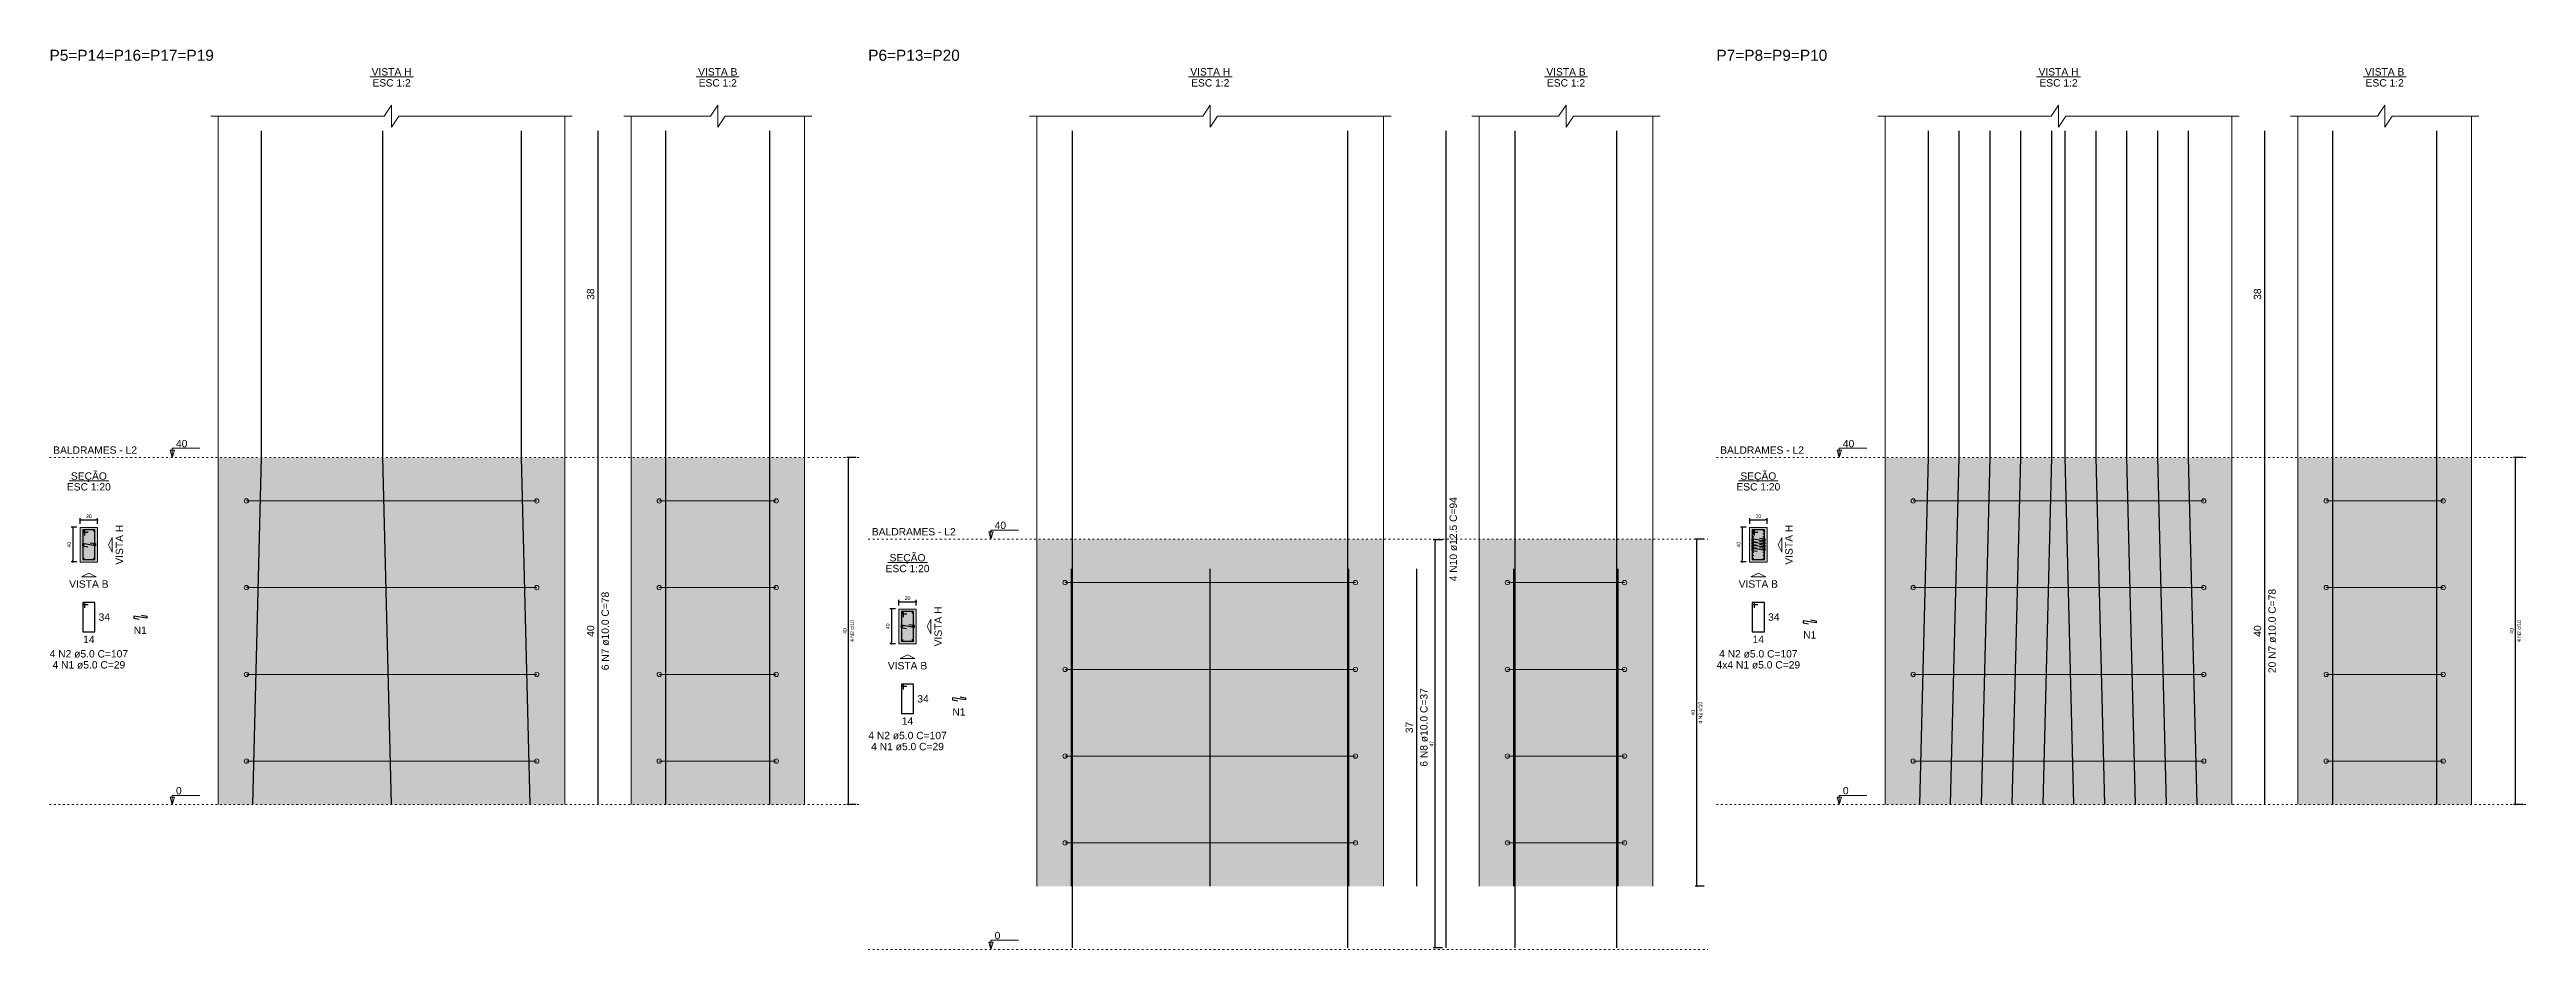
# Model space of a CAD drawing. Header units: millimetres. Extents: x 180 to 11148, y -1598 to 1045.
# Drawn here: x 1156.8 to 1299.6, y -7 to 44.8 of the extents above; entities that cross this region are included whole.
import ezdxf

# ---------------------------------------------------------------- set-up
doc = ezdxf.new("R2010")
doc.units = ezdxf.units.MM
doc.header["$MEASUREMENT"] = 0
doc.linetypes.add('DOT2', pattern=[3.175, 0, -3.175])
for name, color, linetype, lineweight in [('Descrição da armadura', 7, 'Continuous', 5), ('DT-Barras na forma', 2, 'Continuous', 30), ('DT-Barras no corte', 5, 'Continuous', 5), ('DT-Barras rebatidas', 2, 'Continuous', 30), ('DT-Cotas', 9, 'Continuous', 5), ('DT-Estribos na forma', 5, 'Continuous', 5), ('DT-Forma', 5, 'Continuous', 5), ('DT-Hachura seção pilares', 252, 'Continuous', 5), ('DT-Hachura vista pilares', 252, 'Continuous', 5), ('DT-Pontilhado', 9, 'DOT2', 5), ('DT-Textos', 7, 'Continuous', 5), ('DT-Título', 3, 'Continuous', 20), ('Textos armaduras', 7, 'Continuous', 5)]:
    doc.layers.add(name, color=color, linetype=linetype, lineweight=lineweight)
doc.styles.add('Arial', font='arial.ttf')
doc.dimstyles.new('UM_2.000000', dxfattribs={"dimtxt": 0.18, "dimasz": 0.1, "dimexe": 0.1, "dimexo": 0.2, "dimgap": 0, "dimtad": 1, "dimtih": 1, "dimtoh": 1, "dimdec": 1, "dimlfac": 2, "dimzin": 0, "dimdsep": 46, "dimtxsty": 'Standard', "dimcen": 0.09, "dimdle": 0.1, "dimadec": 1, "dimazin": 2, "dimtfac": 1, "dimtdec": 4, "dimtofl": 0, "dimtmove": 0, "dimatfit": 3, "dimfxl": 1, "dimtolj": 1, "dimarcsym": 0})
doc.dimstyles.new('UM_20.000000', dxfattribs={"dimtxt": 0.18, "dimasz": 0.1, "dimexe": 0.1, "dimexo": 0.2, "dimgap": 0, "dimtad": 1, "dimtih": 1, "dimtoh": 1, "dimdec": 1, "dimlfac": 20, "dimzin": 0, "dimdsep": 46, "dimtxsty": 'Standard', "dimcen": 0.09, "dimdle": 0.1, "dimadec": 1, "dimazin": 2, "dimtfac": 1, "dimtdec": 4, "dimtofl": 0, "dimtmove": 0, "dimatfit": 3, "dimfxl": 1, "dimtolj": 1, "dimarcsym": 0})

msp = doc.modelspace()

# ---------------------------------------------------------------- texts
at = {"layer": 'Descrição da armadura', "linetype": 'Continuous', "attachment_point": 8, "rotation": 90, "line_spacing_factor": 0.798, "style": 'Arial'}
for s, insert, char_height, width in [('4 N10 ø12.5 C=94', (1237.9737, 16.6216), 0.4236, 9.7294), ('6 N7 ø10.0 C=78', (1189.0617, 11.3302), 0.4236, 9.069495), ('20 N7 ø10.0 C=78', (1285.2012, 11.3302), 0.4236, 9.7294), ('4 N2 c/10', (1203.1918, 11.3302), 0.2118, 2.539389), ('4 N2 c/10', (1299.3313, 11.3302), 0.2118, 2.539389), ('6 N8 ø10.0 C=37', (1236.2793, 5.7716), 0.4236, 9.069495), ('4 N2 c/10', (1252.1138, 6.6216), 0.2118, 2.539389)]:
    msp.add_mtext(s, dxfattribs=dict(at, insert=insert, char_height=char_height, width=width))
at = {"layer": 'Descrição da armadura', "linetype": 'Continuous', "char_height": 0.4236, "attachment_point": 8, "line_spacing_factor": 0.798, "style": 'Arial'}
for s, insert, width in [('N1', (1162.0236, 11.1651), 1.516797), ('4 N2 ø5.0 C=107', (1159.0594, 9.7936), 9.069495), ('4 N2 ø5.0 C=107', (1255.3472, 9.7936), 9.069495), ('N1', (1258.3114, 10.8984), 1.516797), ('4 N1 ø5.0 C=29', (1159.0594, 9.1582), 7.832061), ('4x4 N1 ø5.0 C=29', (1255.3472, 9.1582), 8.999182), ('N1', (1209.2412, 6.4565), 1.516797), ('4 N2 ø5.0 C=107', (1206.2769, 5.085), 9.069495), ('4 N1 ø5.0 C=29', (1206.2769, 4.4496), 7.832061)]:
    msp.add_mtext(s, dxfattribs=dict(at, insert=insert, width=width))
at = {"layer": 'DT-Cotas', "linetype": 'Continuous', "char_height": 0.2118, "width": 0.659905, "attachment_point": 8, "rotation": 90, "line_spacing_factor": 0.798, "style": 'Arial'}
for insert in [(1202.7682, 11.3302), (1298.9077, 11.3302), (1251.6902, 6.6216)]:
    msp.add_mtext('40', dxfattribs=dict(at, insert=insert))
at = {"layer": 'DT-Textos', "linetype": 'Continuous', "char_height": 0.4236, "line_spacing_factor": 0.798, "style": 'Arial'}
for s, insert, width, attachment_point in [('VISTA H', (1176.5201, 43.3414), 4.298326, 8), ('ESC 1:2', (1176.5201, 42.706), 4.115407, 8), ('VISTA B', (1195.3325, 43.3414), 4.237353, 8), ('ESC 1:2', (1195.3325, 42.706), 4.115407, 8), ('VISTA H', (1223.7377, 43.3414), 4.298326, 8), ('ESC 1:2', (1223.7377, 42.706), 4.115407, 8), ('VISTA B', (1244.2545, 43.3414), 4.237353, 8), ('ESC 1:2', (1244.2545, 42.706), 4.115407, 8), ('VISTA H', (1272.6596, 43.3414), 4.298326, 8), ('ESC 1:2', (1272.6596, 42.706), 4.115407, 8), ('VISTA B', (1291.472, 43.3414), 4.237353, 8), ('ESC 1:2', (1291.472, 42.706), 4.115407, 8), ('BALDRAMES - L2', (1157.0038, 21.542), 9.02778, 7), ('BALDRAMES - L2', (1253.1433, 21.542), 9.02778, 7), ('SEÇÃO', (1159.059, 19.92), 3.868817, 8), ('SEÇÃO', (1255.347, 19.92), 3.868817, 8), ('ESC 1:20', (1159.0594, 19.424), 4.729993, 8), ('ESC 1:20', (1255.3472, 19.424), 4.729993, 8), ('BALDRAMES - L2', (1204.2213, 16.8334), 9.02778, 7), ('SEÇÃO', (1206.277, 15.211), 3.868817, 8), ('ESC 1:20', (1206.2769, 14.7154), 4.729993, 8), ('VISTA B', (1159.0594, 13.8234), 4.237353, 8), ('VISTA B', (1255.3472, 13.8234), 4.237353, 8), ('VISTA B', (1206.2769, 9.1148), 4.237353, 8)]:
    msp.add_mtext(s, dxfattribs=dict(at, insert=insert, width=width, attachment_point=attachment_point))
at = {"layer": 'DT-Textos', "char_height": 0.4236, "attachment_point": 7, "line_spacing_factor": 0.798, "style": 'Arial'}
for s, insert, width in [('40', (1164.0844, 21.9126), 1.229172), ('40', (1260.2239, 21.9126), 1.229172), ('40', (1211.302, 17.2041), 1.229172), ('0', (1164.0844, 1.9126), 0.614586), ('0', (1260.2239, 1.9126), 0.614586), ('0', (1211.302, -6.4388), 0.614586)]:
    msp.add_mtext(s, dxfattribs=dict(at, insert=insert, width=width))
at = {"layer": 'DT-Textos', "linetype": 'Continuous', "char_height": 0.4236, "width": 4.298326, "attachment_point": 8, "rotation": 90, "line_spacing_factor": 0.798, "style": 'Arial'}
for insert in [(1161.042, 16.306), (1257.3298, 16.306), (1208.2595, 11.5974)]:
    msp.add_mtext('VISTA H', dxfattribs=dict(at, insert=insert))
at = {"layer": 'DT-Título', "linetype": 'Continuous', "char_height": 0.6354, "attachment_point": 7, "line_spacing_factor": 0.798, "style": 'Arial'}
for s, insert, width in [('P5=P14=P16=P17=P19', (1156.792, 44.1886), 19.663339), ('P6=P13=P20', (1204.0095, 44.1886), 10.958051), ('P7=P8=P9=P10', (1252.9315, 44.1886), 13.262075)]:
    msp.add_mtext(s, dxfattribs=dict(at, insert=insert, width=width))
at = {"layer": 'Textos armaduras', "linetype": 'Continuous', "char_height": 0.4236, "width": 1.31981, "attachment_point": 7, "rotation": 90, "line_spacing_factor": 0.798, "style": 'Arial'}
for s, insert in [('38', (1188.2145, 30.4173)), ('38', (1284.354, 30.4173)), ('40', (1188.2145, 11.0002)), ('40', (1284.354, 11.0002)), ('37', (1235.4321, 5.4417))]:
    msp.add_mtext(s, dxfattribs=dict(at, insert=insert))
at = {"layer": 'Textos armaduras', "linetype": 'Continuous', "char_height": 0.4236, "width": 1.31981, "attachment_point": 7, "line_spacing_factor": 0.798, "style": 'Arial'}
for s, insert in [('34', (1159.6212, 11.9144)), ('34', (1255.909, 11.9144)), ('14', (1158.7294, 10.6408)), ('14', (1255.0172, 10.6408)), ('34', (1206.8387, 7.2058)), ('14', (1205.9469, 5.9322))]:
    msp.add_mtext(s, dxfattribs=dict(at, insert=insert))

# ---------------------------------------------------------------- blocks, each defined once
blk = doc.blocks.new('_Dot')
at = {"color": 0, "linetype": 'ByBlock', "lineweight": -2}
blk.add_line((-0.5, 0), (-1, 0), dxfattribs=at)
at = {"color": 0, "linetype": 'ByBlock', "const_width": 0.5}
blk.add_lwpolyline([(-0.25, 0, 1), (0.25, 0, 1)], format="xyb", close=True, dxfattribs=at)
blk = doc.blocks.new('*D461')
at = {"layer": 'Defpoints', "color": 0, "transparency": 16777216}
for p in [(1158.56, 17.31), (1158.14, 15.31), (1158.56, 15.31)]:
    blk.add_point(p, dxfattribs=at)
at = {"layer": 'DT-Cotas', "color": 0, "lineweight": -2, "transparency": 16777216}
for p, q in [((1158.36, 17.31), (1158.04, 17.31)), ((1158.14, 17.21), (1158.14, 15.41)), ((1158.36, 15.31), (1158.04, 15.31))]:
    blk.add_line(p, q, dxfattribs=at)
at = {"layer": 'DT-Cotas', "color": 0, "lineweight": -2, "transparency": 16777216, "xscale": 0.1000000014901161, "yscale": 0.1000000014901161, "zscale": 0.1000000014901161}
for p, rotation in [((1158.14, 17.31), 90), ((1158.14, 15.31), 270)]:
    blk.add_blockref('_Dot', p, dxfattribs=dict(at, rotation=rotation))
at = {"layer": 'DT-Cotas', "transparency": 16777216, "insert": (1157.92, 16.31), "char_height": 0.212, "attachment_point": 5, "rotation": 90, "style": 'Arial'}
blk.add_mtext('\\A1;40', dxfattribs=at)
blk = doc.blocks.new('*D462')
at = {"layer": 'Defpoints', "color": 0, "transparency": 16777216}
for p in [(1158.56, 17.31), (1159.56, 17.73), (1159.56, 17.31)]:
    blk.add_point(p, dxfattribs=at)
at = {"layer": 'DT-Cotas', "color": 0, "lineweight": -2, "transparency": 16777216}
for p, q in [((1158.56, 17.51), (1158.56, 17.83)), ((1158.66, 17.73), (1159.46, 17.73)), ((1159.56, 17.51), (1159.56, 17.83))]:
    blk.add_line(p, q, dxfattribs=at)
at = {"layer": 'DT-Cotas', "color": 0, "lineweight": -2, "transparency": 16777216, "xscale": 0.1000000014901161, "yscale": 0.1000000014901161, "zscale": 0.1000000014901161, "rotation": 180}
blk.add_blockref('_Dot', (1158.56, 17.73), dxfattribs=at)
at = {"layer": 'DT-Cotas', "color": 0, "lineweight": -2, "transparency": 16777216, "xscale": 0.1000000014901161, "yscale": 0.1000000014901161, "zscale": 0.1000000014901161}
blk.add_blockref('_Dot', (1159.56, 17.73), dxfattribs=at)
at = {"layer": 'DT-Cotas', "transparency": 16777216, "insert": (1159.06, 17.94), "char_height": 0.212, "attachment_point": 5, "rotation": 0.0057, "style": 'Arial'}
blk.add_mtext('\\A1;20', dxfattribs=at)
blk = doc.blocks.new('*D463')
at = {"layer": 'Defpoints', "color": 0, "transparency": 16777216}
for p in [(1202.87, 21.33), (1203.51, 21.33), (1203.51, 1.33)]:
    blk.add_point(p, dxfattribs=at)
at = {"layer": 'DT-Cotas', "color": 0, "lineweight": -2, "transparency": 16777216}
for p, q in [((1203.31, 21.33), (1202.77, 21.33)), ((1202.87, 1.43), (1202.87, 21.23)), ((1203.31, 1.33), (1202.77, 1.33))]:
    blk.add_line(p, q, dxfattribs=at)
at = {"layer": 'DT-Cotas', "color": 0, "lineweight": -2, "transparency": 16777216, "xscale": 0.1000000014901161, "yscale": 0.1000000014901161, "zscale": 0.1000000014901161}
for p, rotation in [((1202.87, 21.33), 90), ((1202.87, 1.33), 270)]:
    blk.add_blockref('_Dot', p, dxfattribs=dict(at, rotation=rotation))
blk = doc.blocks.new('*D464')
at = {"layer": 'Defpoints', "color": 0, "transparency": 16777216}
for p in [(1202.87, 21.33), (1203.51, 21.33), (1203.51, 1.33)]:
    blk.add_point(p, dxfattribs=at)
at = {"layer": 'DT-Cotas', "color": 0, "lineweight": -2, "transparency": 16777216}
for p, q in [((1203.31, 21.33), (1202.77, 21.33)), ((1202.87, 1.43), (1202.87, 21.23)), ((1203.31, 1.33), (1202.77, 1.33))]:
    blk.add_line(p, q, dxfattribs=at)
at = {"layer": 'DT-Cotas', "color": 0, "lineweight": -2, "transparency": 16777216, "xscale": 0.1000000014901161, "yscale": 0.1000000014901161, "zscale": 0.1000000014901161}
for p, rotation in [((1202.87, 21.33), 90), ((1202.87, 1.33), 270)]:
    blk.add_blockref('_Dot', p, dxfattribs=dict(at, rotation=rotation))
blk = doc.blocks.new('*D465')
at = {"layer": 'Defpoints', "color": 0, "transparency": 16777216}
for p in [(1205.78, 12.6), (1205.35, 10.6), (1205.78, 10.6)]:
    blk.add_point(p, dxfattribs=at)
at = {"layer": 'DT-Cotas', "color": 0, "lineweight": -2, "transparency": 16777216}
for p, q in [((1205.58, 12.6), (1205.25, 12.6)), ((1205.35, 12.5), (1205.35, 10.7)), ((1205.58, 10.6), (1205.25, 10.6))]:
    blk.add_line(p, q, dxfattribs=at)
at = {"layer": 'DT-Cotas', "color": 0, "lineweight": -2, "transparency": 16777216, "xscale": 0.1000000014901161, "yscale": 0.1000000014901161, "zscale": 0.1000000014901161}
for p, rotation in [((1205.35, 12.6), 90), ((1205.35, 10.6), 270)]:
    blk.add_blockref('_Dot', p, dxfattribs=dict(at, rotation=rotation))
at = {"layer": 'DT-Cotas', "transparency": 16777216, "insert": (1205.14, 11.6), "char_height": 0.212, "attachment_point": 5, "rotation": 90, "style": 'Arial'}
blk.add_mtext('\\A1;40', dxfattribs=at)
blk = doc.blocks.new('*D466')
at = {"layer": 'Defpoints', "color": 0, "transparency": 16777216}
for p in [(1206.78, 13.02), (1205.78, 12.6), (1206.78, 12.6)]:
    blk.add_point(p, dxfattribs=at)
at = {"layer": 'DT-Cotas', "color": 0, "lineweight": -2, "transparency": 16777216}
for p, q in [((1205.78, 12.8), (1205.78, 13.12)), ((1205.88, 13.02), (1206.68, 13.02)), ((1206.78, 12.8), (1206.78, 13.12))]:
    blk.add_line(p, q, dxfattribs=at)
at = {"layer": 'DT-Cotas', "color": 0, "lineweight": -2, "transparency": 16777216, "xscale": 0.1000000014901161, "yscale": 0.1000000014901161, "zscale": 0.1000000014901161, "rotation": 180}
blk.add_blockref('_Dot', (1205.78, 13.02), dxfattribs=at)
at = {"layer": 'DT-Cotas', "color": 0, "lineweight": -2, "transparency": 16777216, "xscale": 0.1000000014901161, "yscale": 0.1000000014901161, "zscale": 0.1000000014901161}
blk.add_blockref('_Dot', (1206.78, 13.02), dxfattribs=at)
at = {"layer": 'DT-Cotas', "transparency": 16777216, "insert": (1206.28, 13.23), "char_height": 0.212, "attachment_point": 5, "rotation": 0.0057, "style": 'Arial'}
blk.add_mtext('\\A1;20', dxfattribs=at)
blk = doc.blocks.new('*D467')
at = {"layer": 'Defpoints', "color": 0, "transparency": 16777216}
for p in [(1236.7, 16.58), (1237.34, 16.58), (1237.34, -6.92)]:
    blk.add_point(p, dxfattribs=at)
at = {"layer": 'DT-Cotas', "color": 0, "lineweight": -2, "transparency": 16777216}
for p, q in [((1237.14, 16.58), (1236.6, 16.58)), ((1236.7, -6.82), (1236.7, 16.48)), ((1237.14, -6.92), (1236.6, -6.92))]:
    blk.add_line(p, q, dxfattribs=at)
at = {"layer": 'DT-Cotas', "color": 0, "lineweight": -2, "transparency": 16777216, "xscale": 0.1000000014901161, "yscale": 0.1000000014901161, "zscale": 0.1000000014901161}
for p, rotation in [((1236.7, 16.58), 90), ((1236.7, -6.92), 270)]:
    blk.add_blockref('_Dot', p, dxfattribs=dict(at, rotation=rotation))
at = {"layer": 'DT-Cotas', "transparency": 16777216, "insert": (1236.49, 4.83), "char_height": 0.212, "attachment_point": 5, "rotation": 90, "style": 'Arial'}
blk.add_mtext('\\A1;47', dxfattribs=at)
blk = doc.blocks.new('*D468')
at = {"layer": 'Defpoints', "color": 0, "transparency": 16777216}
for p in [(1251.8, 16.62), (1252.43, 16.62), (1252.43, -3.38)]:
    blk.add_point(p, dxfattribs=at)
at = {"layer": 'DT-Cotas', "color": 0, "lineweight": -2, "transparency": 16777216}
for p, q in [((1252.23, 16.62), (1251.7, 16.62)), ((1251.8, -3.28), (1251.8, 16.52)), ((1252.23, -3.38), (1251.7, -3.38))]:
    blk.add_line(p, q, dxfattribs=at)
at = {"layer": 'DT-Cotas', "color": 0, "lineweight": -2, "transparency": 16777216, "xscale": 0.1000000014901161, "yscale": 0.1000000014901161, "zscale": 0.1000000014901161}
for p, rotation in [((1251.8, 16.62), 90), ((1251.8, -3.38), 270)]:
    blk.add_blockref('_Dot', p, dxfattribs=dict(at, rotation=rotation))
blk = doc.blocks.new('*D469')
at = {"layer": 'Defpoints', "color": 0, "transparency": 16777216}
for p in [(1251.8, 16.62), (1252.43, 16.62), (1252.43, -3.38)]:
    blk.add_point(p, dxfattribs=at)
at = {"layer": 'DT-Cotas', "color": 0, "lineweight": -2, "transparency": 16777216}
for p, q in [((1252.23, 16.62), (1251.7, 16.62)), ((1251.8, -3.28), (1251.8, 16.52)), ((1252.23, -3.38), (1251.7, -3.38))]:
    blk.add_line(p, q, dxfattribs=at)
at = {"layer": 'DT-Cotas', "color": 0, "lineweight": -2, "transparency": 16777216, "xscale": 0.1000000014901161, "yscale": 0.1000000014901161, "zscale": 0.1000000014901161}
for p, rotation in [((1251.8, 16.62), 90), ((1251.8, -3.38), 270)]:
    blk.add_blockref('_Dot', p, dxfattribs=dict(at, rotation=rotation))
blk = doc.blocks.new('*D470')
at = {"layer": 'Defpoints', "color": 0, "transparency": 16777216}
for p in [(1254.85, 17.31), (1254.42, 15.31), (1254.85, 15.31)]:
    blk.add_point(p, dxfattribs=at)
at = {"layer": 'DT-Cotas', "color": 0, "lineweight": -2, "transparency": 16777216}
for p, q in [((1254.65, 17.31), (1254.32, 17.31)), ((1254.42, 17.21), (1254.42, 15.41)), ((1254.65, 15.31), (1254.32, 15.31))]:
    blk.add_line(p, q, dxfattribs=at)
at = {"layer": 'DT-Cotas', "color": 0, "lineweight": -2, "transparency": 16777216, "xscale": 0.1000000014901161, "yscale": 0.1000000014901161, "zscale": 0.1000000014901161}
for p, rotation in [((1254.42, 17.31), 90), ((1254.42, 15.31), 270)]:
    blk.add_blockref('_Dot', p, dxfattribs=dict(at, rotation=rotation))
at = {"layer": 'DT-Cotas', "transparency": 16777216, "insert": (1254.21, 16.31), "char_height": 0.212, "attachment_point": 5, "rotation": 90, "style": 'Arial'}
blk.add_mtext('\\A1;40', dxfattribs=at)
blk = doc.blocks.new('*D471')
at = {"layer": 'Defpoints', "color": 0, "transparency": 16777216}
for p in [(1254.85, 17.31), (1255.85, 17.73), (1255.85, 17.31)]:
    blk.add_point(p, dxfattribs=at)
at = {"layer": 'DT-Cotas', "color": 0, "lineweight": -2, "transparency": 16777216}
for p, q in [((1254.85, 17.51), (1254.85, 17.83)), ((1254.95, 17.73), (1255.75, 17.73)), ((1255.85, 17.51), (1255.85, 17.83))]:
    blk.add_line(p, q, dxfattribs=at)
at = {"layer": 'DT-Cotas', "color": 0, "lineweight": -2, "transparency": 16777216, "xscale": 0.1000000014901161, "yscale": 0.1000000014901161, "zscale": 0.1000000014901161, "rotation": 180}
blk.add_blockref('_Dot', (1254.85, 17.73), dxfattribs=at)
at = {"layer": 'DT-Cotas', "color": 0, "lineweight": -2, "transparency": 16777216, "xscale": 0.1000000014901161, "yscale": 0.1000000014901161, "zscale": 0.1000000014901161}
blk.add_blockref('_Dot', (1255.85, 17.73), dxfattribs=at)
at = {"layer": 'DT-Cotas', "transparency": 16777216, "insert": (1255.35, 17.94), "char_height": 0.212, "attachment_point": 5, "rotation": 0.0057, "style": 'Arial'}
blk.add_mtext('\\A1;20', dxfattribs=at)
blk = doc.blocks.new('*D472')
at = {"layer": 'Defpoints', "color": 0, "transparency": 16777216}
for p in [(1299.01, 21.33), (1299.65, 21.33), (1299.65, 1.33)]:
    blk.add_point(p, dxfattribs=at)
at = {"layer": 'DT-Cotas', "color": 0, "lineweight": -2, "transparency": 16777216}
for p, q in [((1299.45, 21.33), (1298.91, 21.33)), ((1299.01, 1.43), (1299.01, 21.23)), ((1299.45, 1.33), (1298.91, 1.33))]:
    blk.add_line(p, q, dxfattribs=at)
at = {"layer": 'DT-Cotas', "color": 0, "lineweight": -2, "transparency": 16777216, "xscale": 0.1000000014901161, "yscale": 0.1000000014901161, "zscale": 0.1000000014901161}
for p, rotation in [((1299.01, 21.33), 90), ((1299.01, 1.33), 270)]:
    blk.add_blockref('_Dot', p, dxfattribs=dict(at, rotation=rotation))
blk = doc.blocks.new('*D473')
at = {"layer": 'Defpoints', "color": 0, "transparency": 16777216}
for p in [(1299.01, 21.33), (1299.65, 21.33), (1299.65, 1.33)]:
    blk.add_point(p, dxfattribs=at)
at = {"layer": 'DT-Cotas', "color": 0, "lineweight": -2, "transparency": 16777216}
for p, q in [((1299.45, 21.33), (1298.91, 21.33)), ((1299.01, 1.43), (1299.01, 21.23)), ((1299.45, 1.33), (1298.91, 1.33))]:
    blk.add_line(p, q, dxfattribs=at)
at = {"layer": 'DT-Cotas', "color": 0, "lineweight": -2, "transparency": 16777216, "xscale": 0.1000000014901161, "yscale": 0.1000000014901161, "zscale": 0.1000000014901161}
for p, rotation in [((1299.01, 21.33), 90), ((1299.01, 1.33), 270)]:
    blk.add_blockref('_Dot', p, dxfattribs=dict(at, rotation=rotation))

# ---------------------------------------------------------------- dimensions: what is measured, and where the dimension line sits
at = {"layer": 'DT-Cotas'}
for base, p1, p2, override, picture, middle in [((1202.8741, 21.3302), (1203.5095, 1.3302), (1203.5095, 21.3302), {"dimtxt": 0.4236, "dimasz": 0.1, "dimexe": 0.1, "dimexo": 0.2, "dimtad": 1, "dimtih": 0, "dimtoh": 0, "dimdec": 1, "dimlfac": 2, "dimzin": 8, "dimtxsty": 'Arial', "dimblk": 'Dot', "dimblk1": 'Dot', "dimblk2": 'Dot', "dimsah": 1, "dimdle": 0.1, "dimse1": 0, "dimse2": 0, "dimclrt": 256, "dimadec": 1, "dimazin": 3, "dimtmove": 2, "dimldrblk": 'Dot'}, '*D464', (1202.4505, 11.3302)), ((1202.8741, 21.3302), (1203.5095, 1.3302), (1203.5095, 21.3302), {"dimtxt": 0.2118, "dimasz": 0.1, "dimexe": 0.1, "dimexo": 0.2, "dimtad": 1, "dimtih": 0, "dimtoh": 0, "dimdec": 1, "dimlfac": 2, "dimzin": 8, "dimtxsty": 'Arial', "dimblk": 'Dot', "dimblk1": 'Dot', "dimblk2": 'Dot', "dimsah": 1, "dimdle": 0.1, "dimse1": 0, "dimse2": 0, "dimclrt": 256, "dimadec": 1, "dimazin": 3, "dimtmove": 2, "dimldrblk": 'Dot'}, '*D463', (1202.6623, 11.3302)), ((1299.0136, 21.3302), (1299.649, 1.3302), (1299.649, 21.3302), {"dimtxt": 0.4236, "dimasz": 0.1, "dimexe": 0.1, "dimexo": 0.2, "dimtad": 1, "dimtih": 0, "dimtoh": 0, "dimdec": 1, "dimlfac": 2, "dimzin": 8, "dimtxsty": 'Arial', "dimblk": 'Dot', "dimblk1": 'Dot', "dimblk2": 'Dot', "dimsah": 1, "dimdle": 0.1, "dimse1": 0, "dimse2": 0, "dimclrt": 256, "dimadec": 1, "dimazin": 3, "dimtmove": 2, "dimldrblk": 'Dot'}, '*D473', (1298.59, 11.3302)), ((1299.0136, 21.3302), (1299.649, 1.3302), (1299.649, 21.3302), {"dimtxt": 0.2118, "dimasz": 0.1, "dimexe": 0.1, "dimexo": 0.2, "dimtad": 1, "dimtih": 0, "dimtoh": 0, "dimdec": 1, "dimlfac": 2, "dimzin": 8, "dimtxsty": 'Arial', "dimblk": 'Dot', "dimblk1": 'Dot', "dimblk2": 'Dot', "dimsah": 1, "dimdle": 0.1, "dimse1": 0, "dimse2": 0, "dimclrt": 256, "dimadec": 1, "dimazin": 3, "dimtmove": 2, "dimldrblk": 'Dot'}, '*D472', (1298.8018, 11.3302)), ((1251.7961, 16.6216), (1252.4315, -3.3784), (1252.4315, 16.6216), {"dimtxt": 0.4236, "dimasz": 0.1, "dimexe": 0.1, "dimexo": 0.2, "dimtad": 1, "dimtih": 0, "dimtoh": 0, "dimdec": 1, "dimlfac": 2, "dimzin": 8, "dimtxsty": 'Arial', "dimblk": 'Dot', "dimblk1": 'Dot', "dimblk2": 'Dot', "dimsah": 1, "dimdle": 0.1, "dimse1": 0, "dimse2": 0, "dimclrt": 256, "dimadec": 1, "dimazin": 3, "dimtmove": 2, "dimldrblk": 'Dot'}, '*D469', (1251.3725, 6.6216)), ((1251.7961, 16.6216), (1252.4315, -3.3784), (1252.4315, 16.6216), {"dimtxt": 0.2118, "dimasz": 0.1, "dimexe": 0.1, "dimexo": 0.2, "dimtad": 1, "dimtih": 0, "dimtoh": 0, "dimdec": 1, "dimlfac": 2, "dimzin": 8, "dimtxsty": 'Arial', "dimblk": 'Dot', "dimblk1": 'Dot', "dimblk2": 'Dot', "dimsah": 1, "dimdle": 0.1, "dimse1": 0, "dimse2": 0, "dimclrt": 256, "dimadec": 1, "dimazin": 3, "dimtmove": 2, "dimldrblk": 'Dot'}, '*D468', (1251.5843, 6.6216))]:
    dim = msp.add_linear_dim(base=base, p1=p1, p2=p2, angle=90, text=' ', dimstyle='UM_2.000000', override=override, dxfattribs=at)
    dim.commit()
    dim.dimension.update_dxf_attribs({"geometry": picture, "text_midpoint": middle, "dimtype": 160, "text_rotation": 90})
for base, p1, p2, dimstyle, override, picture, middle in [((1158.1358, 15.306), (1158.5594, 17.306), (1158.5594, 15.306), 'UM_20.000000', {"dimtxt": 0.2118, "dimasz": 0.1, "dimexe": 0.1, "dimexo": 0.2, "dimtad": 1, "dimtih": 0, "dimtoh": 0, "dimdec": 1, "dimlfac": 20, "dimzin": 8, "dimtxsty": 'Arial', "dimblk": 'Dot', "dimblk1": 'Dot', "dimblk2": 'Dot', "dimsah": 1, "dimdle": 0.1, "dimse1": 0, "dimse2": 0, "dimclrt": 256, "dimadec": 1, "dimazin": 3, "dimtmove": 2, "dimldrblk": 'Dot'}, '*D461', (1157.924, 16.306)), ((1254.4236, 15.306), (1254.8472, 17.306), (1254.8472, 15.306), 'UM_20.000000', {"dimtxt": 0.2118, "dimasz": 0.1, "dimexe": 0.1, "dimexo": 0.2, "dimtad": 1, "dimtih": 0, "dimtoh": 0, "dimdec": 1, "dimlfac": 20, "dimzin": 8, "dimtxsty": 'Arial', "dimblk": 'Dot', "dimblk1": 'Dot', "dimblk2": 'Dot', "dimsah": 1, "dimdle": 0.1, "dimse1": 0, "dimse2": 0, "dimclrt": 256, "dimadec": 1, "dimazin": 3, "dimtmove": 2, "dimldrblk": 'Dot'}, '*D470', (1254.2118, 16.306)), ((1236.7029, 16.5788), (1237.3383, -6.9212), (1237.3383, 16.5788), 'UM_2.000000', {"dimtxt": 0.2118, "dimasz": 0.1, "dimexe": 0.1, "dimexo": 0.2, "dimtad": 1, "dimtih": 0, "dimtoh": 0, "dimdec": 1, "dimlfac": 2, "dimzin": 8, "dimtxsty": 'Arial', "dimblk": 'Dot', "dimblk1": 'Dot', "dimblk2": 'Dot', "dimsah": 1, "dimdle": 0.1, "dimse1": 0, "dimse2": 0, "dimclrt": 256, "dimadec": 1, "dimazin": 3, "dimtmove": 2, "dimldrblk": 'Dot'}, '*D467', (1236.4911, 4.8288)), ((1205.3533, 10.5974), (1205.7769, 12.5974), (1205.7769, 10.5974), 'UM_20.000000', {"dimtxt": 0.2118, "dimasz": 0.1, "dimexe": 0.1, "dimexo": 0.2, "dimtad": 1, "dimtih": 0, "dimtoh": 0, "dimdec": 1, "dimlfac": 20, "dimzin": 8, "dimtxsty": 'Arial', "dimblk": 'Dot', "dimblk1": 'Dot', "dimblk2": 'Dot', "dimsah": 1, "dimdle": 0.1, "dimse1": 0, "dimse2": 0, "dimclrt": 256, "dimadec": 1, "dimazin": 3, "dimtmove": 2, "dimldrblk": 'Dot'}, '*D465', (1205.1415, 11.5974))]:
    dim = msp.add_linear_dim(base=base, p1=p1, p2=p2, angle=90, dimstyle=dimstyle, override=override, dxfattribs=at)
    dim.commit()
    dim.dimension.update_dxf_attribs({"geometry": picture, "text_midpoint": middle, "dimtype": 160, "text_rotation": 90})
for base, p1, p2, picture, middle in [((1159.5594, 17.7296), (1158.5594, 17.306), (1159.5594, 17.306), '*D462', (1159.0594, 17.9414)), ((1255.8472, 17.7296), (1254.8472, 17.306), (1255.8472, 17.306), '*D471', (1255.3472, 17.9414)), ((1206.7769, 13.021), (1205.7769, 12.5974), (1206.7769, 12.5974), '*D466', (1206.2769, 13.2328))]:
    dim = msp.add_linear_dim(base=base, p1=p1, p2=p2, dimstyle='UM_20.000000', override={"dimtxt": 0.2118, "dimasz": 0.1, "dimexe": 0.1, "dimexo": 0.2, "dimtad": 1, "dimtih": 0, "dimtoh": 0, "dimdec": 1, "dimlfac": 20, "dimzin": 8, "dimtxsty": 'Arial', "dimblk": 'Dot', "dimblk1": 'Dot', "dimblk2": 'Dot', "dimsah": 1, "dimdle": 0.1, "dimse1": 0, "dimse2": 0, "dimclrt": 256, "dimadec": 1, "dimazin": 3, "dimtmove": 2, "dimldrblk": 'Dot'}, dxfattribs=at)
    dim.commit()
    dim.dimension.update_dxf_attribs({"geometry": picture, "text_midpoint": middle, "dimtype": 160, "text_rotation": 0.00573})

# ---------------------------------------------------------------- hatches: boundary and pattern name
at = {"layer": 'DT-Hachura seção pilares', "linetype": 'Continuous'}
for points in [[(1158.5594, 15.306), (1158.5594, 15.306), (1159.5594, 15.306), (1159.5594, 17.306), (1158.5594, 17.306), (1158.5594, 15.306)], [(1254.8472, 15.306), (1254.8472, 15.306), (1255.8472, 15.306), (1255.8472, 17.306), (1254.8472, 17.306), (1254.8472, 15.306)], [(1205.7769, 10.5974), (1205.7769, 10.5974), (1206.7769, 10.5974), (1206.7769, 12.5974), (1205.7769, 12.5974), (1205.7769, 10.5974)]]:
    msp.add_hatch(color=256, dxfattribs=at).paths.add_polyline_path(points)
at = {"layer": 'DT-Hachura vista pilares', "linetype": 'Continuous'}
for points in [[(1166.5201, 1.3302), (1166.5201, 21.3302), (1186.5201, 21.3302), (1186.5201, 1.3302), (1166.5201, 1.3302)], [(1190.3325, 1.3302), (1190.3325, 21.3302), (1200.3325, 21.3302), (1200.3325, 1.3302), (1190.3325, 1.3302)], [(1262.6596, 1.3302), (1262.6596, 21.3302), (1282.6596, 21.3302), (1282.6596, 1.3302), (1262.6596, 1.3302)], [(1286.472, 1.3302), (1286.472, 21.3302), (1296.472, 21.3302), (1296.472, 1.3302), (1286.472, 1.3302)], [(1213.7377, -3.3784), (1213.7377, 16.6216), (1233.7377, 16.6216), (1233.7377, -3.3784), (1213.7377, -3.3784)], [(1239.2545, -3.3784), (1239.2545, 16.6216), (1249.2545, 16.6216), (1249.2545, -3.3784), (1239.2545, -3.3784)]]:
    msp.add_hatch(color=256, dxfattribs=at).paths.add_polyline_path(points)

# ---------------------------------------------------------------- linework, layer by layer
at = {"layer": 'DT-Barras na forma'}
for points in [[(1168.5201, 1.3302), (1169.0201, 21.3302), (1169.0201, 40.1644)], [(1176.5201, 1.3302), (1176.0201, 21.3302), (1176.0201, 40.1644)], [(1184.5201, 1.3302), (1184.0201, 21.3302), (1184.0201, 40.1644)], [(1192.3325, 1.3302), (1192.3325, 21.3302), (1192.3325, 40.1644)], [(1198.3325, 1.3302), (1198.3325, 21.3302), (1198.3325, 40.1644)], [(1215.8002, -6.9212), (1215.8002, 40.1644)], [(1231.6752, -6.9212), (1231.6752, 40.1644)], [(1241.317, -6.9212), (1241.317, 40.1644)], [(1247.192, -6.9212), (1247.192, 40.1644)], [(1264.6596, 1.3302), (1265.1596, 21.3302), (1265.1596, 40.1644)], [(1266.4374, 1.3302), (1266.9374, 21.3302), (1266.9374, 40.1644)], [(1268.2152, 1.3302), (1268.7152, 21.3302), (1268.7152, 40.1644)], [(1269.9929, 1.3302), (1270.4929, 21.3302), (1270.4929, 40.1644)], [(1271.7707, 1.3302), (1272.2707, 21.3302), (1272.2707, 40.1644)], [(1273.5485, 1.3302), (1273.0485, 21.3302), (1273.0485, 40.1644)], [(1275.3263, 1.3302), (1274.8263, 21.3302), (1274.8263, 40.1644)], [(1277.104, 1.3302), (1276.604, 21.3302), (1276.604, 40.1644)], [(1278.8818, 1.3302), (1278.3818, 21.3302), (1278.3818, 40.1644)], [(1280.6596, 1.3302), (1280.1596, 21.3302), (1280.1596, 40.1644)], [(1288.472, 1.3302), (1288.472, 21.3302), (1288.472, 40.1644)], [(1294.472, 1.3302), (1294.472, 21.3302), (1294.472, 40.1644)], [(1158.8344, 16.8435), (1158.8344, 17.156), (1158.7094, 17.156), (1158.7094, 15.456), (1159.4094, 15.456), (1159.4094, 17.156), (1158.7094, 17.156), (1158.7094, 17.031), (1159.0219, 17.031)], [(1255.1222, 16.8435), (1255.1222, 17.156), (1254.9972, 17.156), (1254.9972, 15.456), (1255.6972, 15.456), (1255.6972, 17.156), (1254.9972, 17.156), (1254.9972, 17.031), (1255.3097, 17.031)], [(1159.1261, 16.4198), (1159.4344, 16.3685), (1159.4344, 16.2435), (1158.6844, 16.3685), (1158.6844, 16.2435), (1158.9926, 16.1921)], [(1255.4139, 16.6865), (1255.7222, 16.6351), (1255.7222, 16.5101), (1254.9722, 16.6351), (1254.9722, 16.5101), (1255.2804, 16.4588)], [(1255.4139, 16.5087), (1255.7222, 16.4574), (1255.7222, 16.3324), (1254.9722, 16.4574), (1254.9722, 16.3324), (1255.2804, 16.281)], [(1255.4139, 16.331), (1255.7222, 16.2796), (1255.7222, 16.1546), (1254.9722, 16.2796), (1254.9722, 16.1546), (1255.2804, 16.1032)], [(1255.4139, 16.1532), (1255.7222, 16.1018), (1255.7222, 15.9768), (1254.9722, 16.1018), (1254.9722, 15.9768), (1255.2804, 15.9254)], [(1215.7377, -3.3784), (1215.7377, 14.9216)], [(1223.7377, -3.3784), (1223.7377, 14.9216)], [(1231.7377, -3.3784), (1231.7377, 14.9216)], [(1241.2545, -3.3784), (1241.2545, 14.9216)], [(1247.2545, -3.3784), (1247.2545, 14.9216)], [(1206.3436, 11.7113), (1206.6519, 11.6599), (1206.6519, 11.5349), (1205.9019, 11.6599), (1205.9019, 11.5349), (1206.2101, 11.4835)], [(1206.0519, 12.1349), (1206.0519, 12.4474), (1205.9269, 12.4474), (1205.9269, 10.7474), (1206.6269, 10.7474), (1206.6269, 12.4474), (1205.9269, 12.4474), (1205.9269, 12.3224), (1206.2394, 12.3224)]]:
    msp.add_lwpolyline(points, dxfattribs=at)
at = {"layer": 'DT-Barras no corte'}
for p, q in [((1205.9456, 12.3912), (1206.0206, 12.3912)), ((1205.9519, 12.3724), (1206.0019, 12.4224)), ((1205.9519, 12.4224), (1206.0019, 12.3724)), ((1205.9519, 11.5724), (1206.0019, 11.6224)), ((1205.9519, 11.6224), (1206.0019, 11.5724)), ((1206.5331, 12.3912), (1206.6081, 12.3912)), ((1206.5519, 12.3724), (1206.6019, 12.4224)), ((1206.5519, 12.4224), (1206.6019, 12.3724)), ((1206.5519, 11.5724), (1206.6019, 11.6224)), ((1206.5519, 11.6224), (1206.6019, 11.5724)), ((1205.9456, 10.8037), (1206.0206, 10.8037)), ((1205.9519, 10.7724), (1206.0019, 10.8224)), ((1205.9519, 10.8224), (1206.0019, 10.7724)), ((1206.5331, 10.8037), (1206.6081, 10.8037)), ((1206.5519, 10.7724), (1206.6019, 10.8224)), ((1206.5519, 10.8224), (1206.6019, 10.7724))]:
    msp.add_line(p, q, dxfattribs=at)
for centre, radius in [((1158.7594, 17.106), 0.025), ((1158.7594, 16.306), 0.025), ((1159.3594, 17.106), 0.025), ((1159.3594, 16.306), 0.025), ((1255.0472, 17.106), 0.025), ((1255.0472, 16.9282), 0.025), ((1255.0472, 16.7504), 0.025), ((1255.0472, 16.5726), 0.025), ((1255.0472, 16.3949), 0.025), ((1255.0472, 16.2171), 0.025), ((1255.0472, 16.0393), 0.025), ((1255.0472, 15.8615), 0.025), ((1255.6472, 17.106), 0.025), ((1255.6472, 16.9282), 0.025), ((1255.6472, 16.7504), 0.025), ((1255.6472, 16.5726), 0.025), ((1255.6472, 16.3949), 0.025), ((1255.6472, 16.2171), 0.025), ((1255.6472, 16.0393), 0.025), ((1255.6472, 15.8615), 0.025), ((1158.7594, 15.506), 0.025), ((1159.3594, 15.506), 0.025), ((1255.0472, 15.6837), 0.025), ((1255.0472, 15.506), 0.025), ((1255.6472, 15.6837), 0.025), ((1255.6472, 15.506), 0.025), ((1205.9769, 12.3974), 0.025), ((1205.9831, 12.3912), 0.0312), ((1205.9769, 11.5974), 0.025), ((1206.5706, 12.3912), 0.0312), ((1206.5769, 12.3974), 0.025), ((1206.5769, 11.5974), 0.025), ((1205.9831, 10.8037), 0.0312), ((1205.9769, 10.7974), 0.025), ((1206.5706, 10.8037), 0.0312), ((1206.5769, 10.7974), 0.025)]:
    msp.add_circle(centre, radius, dxfattribs=at)
at = {"layer": 'DT-Barras rebatidas'}
for p, q in [((1188.4263, 21.3302), (1188.4263, 40.1644)), ((1237.3383, -6.9212), (1237.3383, 40.1644)), ((1284.5658, 21.3302), (1284.5658, 40.1644)), ((1188.4263, 1.3302), (1188.4263, 21.3302)), ((1284.5658, 1.3302), (1284.5658, 21.3302)), ((1235.6439, -3.3784), (1235.6439, 14.9216)), ((1158.8344, 12.9762), (1158.7094, 12.9762)), ((1158.7094, 12.9762), (1158.7094, 11.2762)), ((1159.4094, 12.9762), (1158.7094, 12.9762)), ((1158.7094, 12.9762), (1158.7094, 12.8512)), ((1158.8344, 12.6637), (1158.8344, 12.9762)), ((1159.4094, 11.2762), (1159.4094, 12.9762)), ((1255.1222, 12.9762), (1254.9972, 12.9762)), ((1254.9972, 12.9762), (1254.9972, 11.2762)), ((1255.6972, 12.9762), (1254.9972, 12.9762)), ((1254.9972, 12.9762), (1254.9972, 12.8512)), ((1255.1222, 12.6637), (1255.1222, 12.9762)), ((1255.6972, 11.2762), (1255.6972, 12.9762)), ((1158.7094, 12.8512), (1159.0219, 12.8512)), ((1162.3986, 12.0637), (1161.6486, 12.1887)), ((1161.6486, 12.1887), (1161.6486, 12.0637)), ((1161.6486, 12.0637), (1161.9569, 12.0123)), ((1162.0904, 12.24), (1162.3986, 12.1887)), ((1162.3986, 12.1887), (1162.3986, 12.0637)), ((1254.9972, 12.8512), (1255.3097, 12.8512)), ((1258.6864, 11.797), (1257.9364, 11.922)), ((1257.9364, 11.922), (1257.9364, 11.797)), ((1257.9364, 11.797), (1258.2447, 11.7456)), ((1258.3782, 11.9734), (1258.6864, 11.922)), ((1258.6864, 11.922), (1258.6864, 11.797)), ((1158.7094, 11.2762), (1159.4094, 11.2762)), ((1254.9972, 11.2762), (1255.6972, 11.2762)), ((1206.0519, 8.2676), (1205.9269, 8.2676)), ((1205.9269, 8.2676), (1205.9269, 6.5676)), ((1206.6269, 8.2676), (1205.9269, 8.2676)), ((1205.9269, 8.2676), (1205.9269, 8.1426)), ((1205.9269, 8.1426), (1206.2394, 8.1426)), ((1206.0519, 7.9551), (1206.0519, 8.2676)), ((1206.6269, 6.5676), (1206.6269, 8.2676)), ((1209.6162, 7.3551), (1208.8662, 7.4801)), ((1208.8662, 7.4801), (1208.8662, 7.3551)), ((1208.8662, 7.3551), (1209.1744, 7.3037)), ((1209.3079, 7.5315), (1209.6162, 7.4801)), ((1209.6162, 7.4801), (1209.6162, 7.3551)), ((1205.9269, 6.5676), (1206.6269, 6.5676))]:
    msp.add_line(p, q, dxfattribs=at)
at = {"layer": 'DT-Cotas'}
for points in [[(1166.0965, 41.0116), (1176.0965, 41.0116), (1176.5201, 41.647), (1176.5201, 40.3762), (1176.9437, 41.0116), (1186.9437, 41.0116)], [(1189.9089, 41.0116), (1194.9089, 41.0116), (1195.3325, 41.647), (1195.3325, 40.3762), (1195.7561, 41.0116), (1200.7561, 41.0116)], [(1213.3141, 41.0116), (1223.3141, 41.0116), (1223.7377, 41.647), (1223.7377, 40.3762), (1224.1613, 41.0116), (1234.1613, 41.0116)], [(1238.8309, 41.0116), (1243.8309, 41.0116), (1244.2545, 41.647), (1244.2545, 40.3762), (1244.6781, 41.0116), (1249.6781, 41.0116)], [(1262.236, 41.0116), (1272.236, 41.0116), (1272.6596, 41.647), (1272.6596, 40.3762), (1273.0832, 41.0116), (1283.0832, 41.0116)], [(1286.0484, 41.0116), (1291.0484, 41.0116), (1291.472, 41.647), (1291.472, 40.3762), (1291.8956, 41.0116), (1296.8956, 41.0116)]]:
    msp.add_lwpolyline(points, dxfattribs=at)
at = {"layer": 'DT-Estribos na forma'}
for p, q in [((1168.1451, 18.8302), (1184.8951, 18.8302)), ((1191.9575, 18.8302), (1198.7075, 18.8302)), ((1264.2846, 18.8302), (1281.0346, 18.8302)), ((1288.097, 18.8302), (1294.847, 18.8302)), ((1168.1451, 13.8302), (1184.8951, 13.8302)), ((1191.9575, 13.8302), (1198.7075, 13.8302)), ((1215.3627, 14.1216), (1232.1127, 14.1216)), ((1240.8795, 14.1216), (1247.6295, 14.1216)), ((1264.2846, 13.8302), (1281.0346, 13.8302)), ((1288.097, 13.8302), (1294.847, 13.8302)), ((1168.1451, 8.8302), (1184.8951, 8.8302)), ((1191.9575, 8.8302), (1198.7075, 8.8302)), ((1215.3627, 9.1216), (1232.1127, 9.1216)), ((1240.8795, 9.1216), (1247.6295, 9.1216)), ((1264.2846, 8.8302), (1281.0346, 8.8302)), ((1288.097, 8.8302), (1294.847, 8.8302)), ((1168.1451, 3.8302), (1184.8951, 3.8302)), ((1191.9575, 3.8302), (1198.7075, 3.8302)), ((1215.3627, 4.1216), (1232.1127, 4.1216)), ((1240.8795, 4.1216), (1247.6295, 4.1216)), ((1264.2846, 3.8302), (1281.0346, 3.8302)), ((1288.097, 3.8302), (1294.847, 3.8302)), ((1215.3627, -0.8784), (1232.1127, -0.8784)), ((1240.8795, -0.8784), (1247.6295, -0.8784))]:
    msp.add_line(p, q, dxfattribs=at)
for centre in [(1168.1451, 18.8302), (1184.8951, 18.8302), (1191.9575, 18.8302), (1198.7075, 18.8302), (1264.2846, 18.8302), (1281.0346, 18.8302), (1288.097, 18.8302), (1294.847, 18.8302), (1168.1451, 13.8302), (1184.8951, 13.8302), (1191.9575, 13.8302), (1198.7075, 13.8302), (1215.3627, 14.1216), (1232.1127, 14.1216), (1240.8795, 14.1216), (1247.6295, 14.1216), (1264.2846, 13.8302), (1281.0346, 13.8302), (1288.097, 13.8302), (1294.847, 13.8302), (1168.1451, 8.8302), (1184.8951, 8.8302), (1191.9575, 8.8302), (1198.7075, 8.8302), (1215.3627, 9.1216), (1232.1127, 9.1216), (1240.8795, 9.1216), (1247.6295, 9.1216), (1264.2846, 8.8302), (1281.0346, 8.8302), (1288.097, 8.8302), (1294.847, 8.8302), (1168.1451, 3.8302), (1184.8951, 3.8302), (1191.9575, 3.8302), (1198.7075, 3.8302), (1215.3627, 4.1216), (1232.1127, 4.1216), (1240.8795, 4.1216), (1247.6295, 4.1216), (1264.2846, 3.8302), (1281.0346, 3.8302), (1288.097, 3.8302), (1294.847, 3.8302), (1215.3627, -0.8784), (1232.1127, -0.8784), (1240.8795, -0.8784), (1247.6295, -0.8784)]:
    msp.add_circle(centre, 0.125, dxfattribs=at)
at = {"layer": 'DT-Forma'}
for p, q in [((1166.5201, 21.3302), (1166.5201, 41.0116)), ((1186.5201, 21.3302), (1186.5201, 41.0116)), ((1190.3325, 21.3302), (1190.3325, 41.0116)), ((1200.3325, 21.3302), (1200.3325, 41.0116)), ((1213.7377, 16.6216), (1213.7377, 41.0116)), ((1233.7377, 16.6216), (1233.7377, 41.0116)), ((1239.2545, 16.6216), (1239.2545, 41.0116)), ((1249.2545, 16.6216), (1249.2545, 41.0116)), ((1262.6596, 21.3302), (1262.6596, 41.0116)), ((1282.6596, 21.3302), (1282.6596, 41.0116)), ((1286.472, 21.3302), (1286.472, 41.0116)), ((1296.472, 21.3302), (1296.472, 41.0116)), ((1166.5201, 1.3302), (1166.5201, 21.3302)), ((1186.5201, 1.3302), (1186.5201, 21.3302)), ((1190.3325, 1.3302), (1190.3325, 21.3302)), ((1200.3325, 1.3302), (1200.3325, 21.3302)), ((1262.6596, 1.3302), (1262.6596, 21.3302)), ((1282.6596, 1.3302), (1282.6596, 21.3302)), ((1286.472, 1.3302), (1286.472, 21.3302)), ((1296.472, 1.3302), (1296.472, 21.3302)), ((1213.7377, -3.3784), (1213.7377, 16.6216)), ((1233.7377, -3.3784), (1233.7377, 16.6216)), ((1239.2545, -3.3784), (1239.2545, 16.6216)), ((1249.2545, -3.3784), (1249.2545, 16.6216))]:
    msp.add_line(p, q, dxfattribs=at)
for points in [[(1158.5594, 15.306), (1159.5594, 15.306), (1159.5594, 17.306), (1158.5594, 17.306), (1158.5594, 15.306)], [(1254.8472, 15.306), (1255.8472, 15.306), (1255.8472, 17.306), (1254.8472, 17.306), (1254.8472, 15.306)], [(1205.7769, 10.5974), (1206.7769, 10.5974), (1206.7769, 12.5974), (1205.7769, 12.5974), (1205.7769, 10.5974)]]:
    msp.add_lwpolyline(points, close=True, dxfattribs=at)
at = {"layer": 'DT-Pontilhado', "ltscale": 0.05}
for p, q in [((1156.792, 21.3302), (1203.5095, 21.3302)), ((1252.9315, 21.3302), (1299.649, 21.3302)), ((1204.0095, 16.6216), (1252.4315, 16.6216)), ((1156.792, 1.3302), (1203.5095, 1.3302)), ((1252.9315, 1.3302), (1299.649, 1.3302)), ((1204.0095, -7.0212), (1252.4315, -7.0212))]:
    msp.add_line(p, q, dxfattribs=at)
at = {"layer": 'DT-Textos'}
for p, q in [((1175.2604, 43.2779), (1177.7798, 43.2779)), ((1194.0892, 43.2779), (1196.5759, 43.2779)), ((1222.4779, 43.2779), (1224.9974, 43.2779)), ((1243.0111, 43.2779), (1245.4978, 43.2779)), ((1271.3999, 43.2779), (1273.9193, 43.2779)), ((1290.2286, 43.2779), (1292.7154, 43.2779)), ((1157.9149, 19.9958), (1160.2038, 19.9958)), ((1254.2027, 19.9958), (1256.4916, 19.9958)), ((1205.1325, 15.2873), (1207.4213, 15.2873))]:
    msp.add_line(p, q, dxfattribs=at)
for points in [[(1163.8726, 21.3302), (1163.9997, 21.7538), (1163.7455, 21.7538), (1163.8726, 21.3302), (1163.8726, 21.8597), (1165.4611, 21.8597)], [(1260.0121, 21.3302), (1260.1392, 21.7538), (1259.885, 21.7538), (1260.0121, 21.3302), (1260.0121, 21.8597), (1261.6006, 21.8597)], [(1211.0902, 16.6216), (1211.2172, 17.0452), (1210.9631, 17.0452), (1211.0902, 16.6216), (1211.0902, 17.1511), (1212.6787, 17.1511)], [(1163.8726, 1.3302), (1163.9997, 1.7538), (1163.7455, 1.7538), (1163.8726, 1.3302), (1163.8726, 1.8597), (1165.4611, 1.8597)], [(1260.0121, 1.3302), (1260.1392, 1.7538), (1259.885, 1.7538), (1260.0121, 1.3302), (1260.0121, 1.8597), (1261.6006, 1.8597)], [(1211.0902, -7.0212), (1211.2172, -6.5976), (1210.9631, -6.5976), (1211.0902, -7.0212), (1211.0902, -6.4917), (1212.6787, -6.4917)]]:
    msp.add_lwpolyline(points, dxfattribs=at)
for points in [[(1160.4066, 16.306), (1160.4066, 15.8824), (1160.1948, 16.306), (1160.4066, 16.7296), (1160.4066, 16.306)], [(1256.6944, 16.306), (1256.6944, 15.8824), (1256.4826, 16.306), (1256.6944, 16.7296), (1256.6944, 16.306)], [(1159.0594, 14.4588), (1158.6358, 14.4588), (1159.0594, 14.6706), (1159.483, 14.4588), (1159.0594, 14.4588)], [(1255.3472, 14.4588), (1254.9236, 14.4588), (1255.3472, 14.6706), (1255.7708, 14.4588), (1255.3472, 14.4588)], [(1207.6241, 11.5974), (1207.6241, 11.1738), (1207.4123, 11.5974), (1207.6241, 12.021), (1207.6241, 11.5974)], [(1206.2769, 9.7502), (1205.8533, 9.7502), (1206.2769, 9.962), (1206.7005, 9.7502), (1206.2769, 9.7502)]]:
    msp.add_lwpolyline(points, close=True, dxfattribs=at)

msp.set_redraw_order([(e.dxf.handle, doc.entitydb.next_handle()) for e in msp.query("TEXT MTEXT ATTDEF DIMENSION ARC_DIMENSION")])  # texts and dimensions are drawn at this point

doc.saveas('drawing.dxf')
